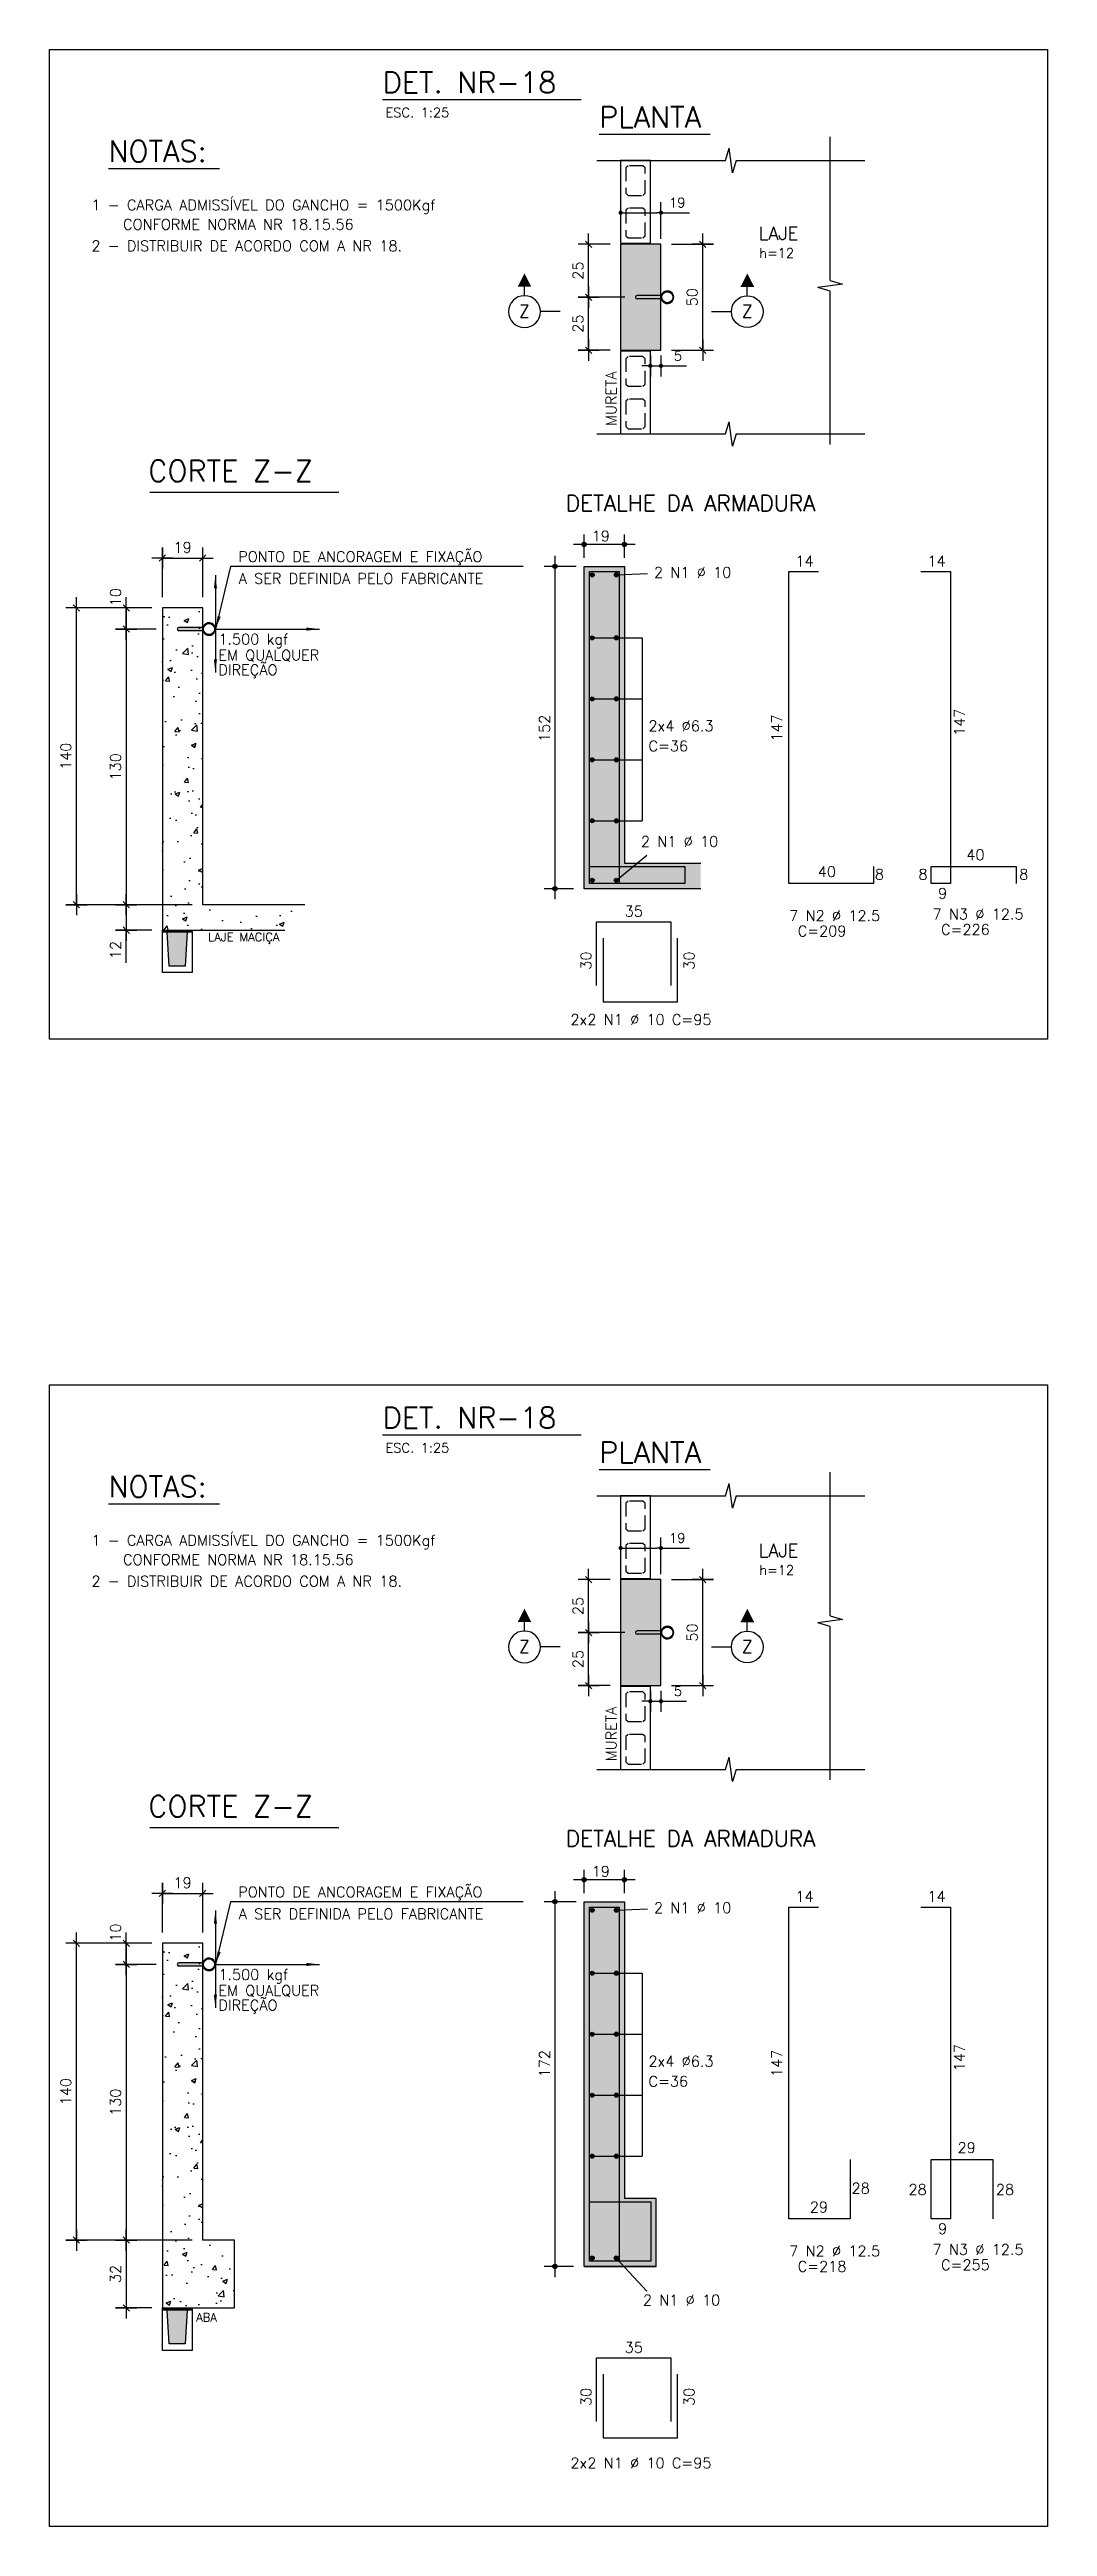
# Model space of a CAD drawing. Extents: x -14651 to 3404, y -4567 to 9231.
# Drawn here: x -6731 to -5791, y -3491 to -1155 of the extents above; entities that cross this region are included whole.
import ezdxf
from ezdxf.enums import TextEntityAlignment as Align

# ---------------------------------------------------------------- set-up
doc = ezdxf.new("R2010")
doc.units = 0
doc.header["$LTSCALE"] = 25
doc.linetypes.add('DASHED2', pattern=[0.375, 0.25, -0.125])
for name, color, linetype in [('12', 4, 'Continuous'), ('228', 7, 'Continuous'), ('241', 2, 'Continuous'), ('4', 4, 'Continuous'), ('5', 2, 'Continuous'), ('COTA', 1, 'Continuous'), ('COTAS', 1, 'Continuous'), ('H3', 253, 'Continuous'), ('H7', 1, 'Continuous'), ('L-D', 2, 'Continuous'), ('L-N', 4, 'Continuous'), ('Linha_fina', 1, 'Continuous'), ('Linha_media', 4, 'Continuous'), ('PENA_01', 1, 'Continuous'), ('PENA_02', 2, 'Continuous'), ('PENA_03', 3, 'Continuous'), ('PENA_06', 6, 'Continuous'), ('Pena_1', 1, 'Continuous'), ('PENA_10', 253, 'Continuous'), ('PENA_12', 9, 'Continuous'), ('PENA_18', 1, 'Continuous'), ('PENA_3', 3, 'Continuous'), ('TEXTO', 3, 'Continuous'), ('VIGA', 3, 'Continuous')]:
    doc.layers.add(name, color=color, linetype=linetype)
doc.styles.add('COTA', font='romans.shx')
doc.styles.add('R80', font='simplex.shx', dxfattribs={"height": 10})
doc.styles.add('ROMANS', font='ROMANS')
doc.styles.get("Standard").update_dxf_attribs({"font": 'romans.shx'})
doc.styles.add('Texto1', font='romans.shx', dxfattribs={"height": 9})
doc.styles.add('Texto3', font='romans.shx', dxfattribs={"height": 20})
doc.dimstyles.new('forma', dxfattribs={"dimscale": 5, "dimtxt": 1.8, "dimasz": 0.8, "dimexe": 2, "dimexo": 1, "dimgap": 1, "dimtad": 1, "dimdec": 1, "dimzin": 9, "dimtxsty": 'COTA', "dimblk1": 'DOT', "dimblk2": 'DOT', "dimsah": 1, "dimcen": 0, "dimdle": 1, "dimclrd": 256, "dimclre": 256, "dimclrt": 2, "dimadec": 0, "dimazin": 0, "dimtfac": 1, "dimtdec": 0, "dimtmove": 0, "dimatfit": 3, "dimfxl": 1, "dimtolj": 1, "dimtzin": 0, "dimarcsym": 0})
doc.dimstyles.new('ZD1', dxfattribs={"dimtxt": 9, "dimasz": 1, "dimexe": 10, "dimexo": 10, "dimgap": 5, "dimtad": 1, "dimdec": 1, "dimzin": 12, "dimdsep": 46, "dimtxsty": 'R80', "dimblk1": 'ZD1', "dimblk2": 'ZD1', "dimsah": 1, "dimcen": 0.1, "dimdle": 10, "dimclrt": 2, "dimadec": 0, "dimazin": 0, "dimtfac": 1, "dimtdec": 1, "dimtmove": 0, "dimatfit": 3, "dimldrblk": 'ZD1', "dimfxl": 1, "dimtolj": 1, "dimtzin": 12, "dimarcsym": 0})

msp = doc.modelspace()

# ---------------------------------------------------------------- texts
at = {"layer": '228'}
for s, p in [('MURETA', (-6197.19, -1509.66)), ('152', (-6259.92, -1807.77)), ('147', (-6041.04, -1807.41)), ('147', (-5868.93, -1802.04)), ('30', (-6220.89, -2022.57)), ('30', (-6123.75, -2022.57)), ('MURETA', (-6197.19, -2769.15)), ('172', (-6259.92, -3067.26)), ('147', (-6041.04, -3066.9)), ('147', (-5868.93, -3061.53)), ('30', (-6220.89, -3377.21)), ('30', (-6123.75, -3377.21))]:
    msp.add_text(s, height=10, rotation=90, dxfattribs=at).set_placement(p)
for s, p in [('19', (-6220.46, -1618.42)), ('14', (-6028.5, -1642.05)), ('14', (-5904.07, -1642.05)), ('2 N1 %%C 10', (-6161.8, -1652.74)), ('EM QUALQUER', (-6572.31, -1730.8)), ('1.500 kgf', (-6572.31, -1715.77)), ('DIREÇÃO', (-6572.31, -1744.65)), ('2x4 %%C6.3', (-6166.98, -1797.55)), ('C=36', (-6166.98, -1816.48)), ('2 N1 %%C 10', (-6174.13, -1906.55)), ('40', (-5867.4, -1919.05)), ('40', (-6007.45, -1935.05)), ('8', (-5953.58, -1937.52)), ('8', (-5912.56, -1937.52)), ('8', (-5817.57, -1937.52)), ('35', (-6189.4, -1972.4)), ('9', (-5894.07, -1955.53)), ('7 N2 %%C 12.5', (-6034.35, -1976.53)), ('C=209', (-6026.32, -1991.03)), ('7 N3 %%C 12.5', (-5899.27, -1975.08)), ('C=226', (-5891.24, -1989.58)), ('2x2 N1 %%C 10 C=95', (-6240.48, -2074.55)), ('19', (-6220.46, -2877.91)), ('14', (-6028.5, -2901.54)), ('14', (-5904.07, -2901.54)), ('2 N1 %%C 10', (-6161.8, -2912.23)), ('1.500 kgf', (-6572.31, -2975.26)), ('EM QUALQUER', (-6572.31, -2990.29)), ('DIREÇÃO', (-6572.31, -3004.14)), ('2x4 %%C6.3', (-6166.98, -3057.04)), ('C=36', (-6166.98, -3075.97)), ('29', (-5875.7, -3138.54)), ('28', (-5975.58, -3176.79)), ('28', (-5921.93, -3178)), ('28', (-5839.57, -3178)), ('29', (-6014.98, -3194.54)), ('9', (-5894.07, -3215.02)), ('7 N2 %%C 12.5', (-6034.35, -3236.02)), ('C=218', (-6026.32, -3250.51)), ('7 N3 %%C 12.5', (-5899.27, -3234.57)), ('C=255', (-5891.24, -3249.06)), ('2 N1 %%C 10', (-6172.22, -3282.26)), ('35', (-6189.4, -3327.05)), ('2x2 N1 %%C 10 C=95', (-6240.48, -3435.95))]:
    msp.add_text(s, height=10, dxfattribs=at).set_placement(p)
at = {"layer": '5', "linetype": 'Continuous'}
for s, p in [('1 - CARGA ADMISSÍVEL DO GANCHO = 1500Kgf', (-6691.95, -1306.25)), ('    CONFORME NORMA NR 18.15.56', (-6691.95, -1324.53)), ('2 - DISTRIBUIR DE ACORDO COM A NR 18.', (-6691.95, -1344.79)), ('1 - CARGA ADMISSÍVEL DO GANCHO = 1500Kgf', (-6691.95, -2565.74)), ('    CONFORME NORMA NR 18.15.56', (-6691.95, -2584.02)), ('2 - DISTRIBUIR DE ACORDO COM A NR 18.', (-6691.95, -2604.28))]:
    msp.add_text(s, height=10, dxfattribs=at).set_placement(p)
at = {"layer": 'L-D', "color": 2, "style": 'Texto1'}
for p in [(-6062.59, -1351.01), (-6062.53, -2593.28)]:
    msp.add_text('h=12', height=9, dxfattribs=at).set_placement(p)
at = {"layer": 'L-N'}
for p in [(-6063.19, -1334.19), (-6063.19, -2576.45)]:
    msp.add_text('LAJE', height=12.5, dxfattribs=at).set_placement(p)
at = {"layer": 'PENA_02', "linetype": 'Continuous'}
for s, p in [('PONTO DE ANCORAGEM E FIXAÇÃO', (-6553.64, -1637.9)), ('A SER DEFINIDA PELO FABRICANTE', (-6553.16, -1658.54)), ('PONTO DE ANCORAGEM E FIXAÇÃO', (-6553.64, -2897.39)), ('A SER DEFINIDA PELO FABRICANTE', (-6553.16, -2918.03))]:
    msp.add_text(s, height=10, dxfattribs=at).set_placement(p)
at = {"layer": 'PENA_03', "linetype": 'Continuous'}
for s, height, p in [('DETALHE DA ARMADURA', 15, (-6244.95, -1589.96)), ('LAJE MACIÇA', 8, (-6581.98, -1995.66)), ('DETALHE DA ARMADURA', 15, (-6244.95, -2849.45)), ('ABA', 8, (-6593.26, -3297.52))]:
    msp.add_text(s, height=height, dxfattribs=at).set_placement(p)
at = {"layer": 'TEXTO', "color": 4, "style": 'Texto3'}
for s, p in [('DET. NR-18', (-6417.53, -1195.51)), ('PLANTA', (-6213.53, -1228.19)), ('NOTAS:', (-6675.9, -1260.53)), ('CORTE Z-Z', (-6638.38, -1562.05)), ('DET. NR-18', (-6417.53, -2454.99)), ('PLANTA', (-6213.53, -2487.67)), ('NOTAS:', (-6675.9, -2520.02)), ('CORTE Z-Z', (-6638.38, -2821.54))]:
    msp.add_text(s, height=20, dxfattribs=at).set_placement(p)
at = {"layer": 'TEXTO', "color": 2, "style": 'Texto1'}
for p in [(-6414.88, -1218.49), (-6414.88, -2477.98)]:
    msp.add_text('ESC. 1:25', height=9, dxfattribs=at).set_placement(p)

# ---------------------------------------------------------------- blocks, each defined once
blk = doc.blocks.new('ss')
at = {"layer": 'Linha_fina'}
blk.add_solid([(0, 0), (-2.5, -0.29), (-2.5, 0.3)], dxfattribs=at)
blk = doc.blocks.new('ZD1')
at = {"layer": '4'}
for q in [(-3, -3), (3, 3)]:
    blk.add_line((0, 0), q, dxfattribs=at)
at = {"layer": 'COTAS', "color": 1}
for p, q in [((-10, 0), (0, 0)), ((0, 0), (0, 10)), ((0, 0), (10, 0)), ((0, -10), (0, 0))]:
    blk.add_line(p, q, dxfattribs=at)
blk = doc.blocks.new('*D156')
at = {"layer": 'COTA', "color": 0, "lineweight": -2, "transparency": 16777216}
for p, q in [((-6635.1, -1681.2), (-6669.2, -1681.2)), ((-6631.1, -1701.2), (-6669.2, -1701.2)), ((-6659.2, -1682.2), (-6659.2, -1700.2))]:
    blk.add_line(p, q, dxfattribs=at)
at = {"layer": 'Defpoints', "color": 0, "transparency": 16777216}
for p in [(-6625.1, -1681.2), (-6659.2, -1701.2), (-6621.1, -1701.2)]:
    blk.add_point(p, dxfattribs=at)
at = {"layer": 'COTA', "color": 0, "lineweight": -2, "transparency": 16777216}
for p, rotation in [((-6659.2, -1681.2), 90), ((-6659.2, -1701.2), 270)]:
    blk.add_blockref('ZD1', p, dxfattribs=dict(at, rotation=rotation))
at = {"layer": 'COTA', "color": 2, "transparency": 16777216, "insert": (-6669.2, -1671.2), "char_height": 10, "attachment_point": 5, "rotation": 90, "style": 'R80'}
blk.add_mtext('\\A1;10', dxfattribs=at)
blk = doc.blocks.new('*D157')
at = {"layer": 'COTA', "color": 0, "lineweight": -2, "transparency": 16777216}
for p, q in [((-6631.1, -1701.2), (-6669.2, -1701.2)), ((-6659.2, -1702.2), (-6659.2, -1960.2)), ((-6597.1, -1961.2), (-6669.2, -1961.2))]:
    blk.add_line(p, q, dxfattribs=at)
at = {"layer": 'Defpoints', "color": 0, "transparency": 16777216}
for p in [(-6621.1, -1701.2), (-6659.2, -1961.2), (-6587.1, -1961.2)]:
    blk.add_point(p, dxfattribs=at)
at = {"layer": 'COTA', "color": 0, "lineweight": -2, "transparency": 16777216}
for p, rotation in [((-6659.2, -1701.2), 90), ((-6659.2, -1961.2), 270)]:
    blk.add_blockref('ZD1', p, dxfattribs=dict(at, rotation=rotation))
at = {"layer": 'COTA', "color": 2, "transparency": 16777216, "insert": (-6669.2, -1831.2), "char_height": 10, "attachment_point": 5, "rotation": 90, "style": 'R80'}
blk.add_mtext('\\A1;130', dxfattribs=at)
blk = doc.blocks.new('*D158')
at = {"layer": 'COTA', "color": 0, "lineweight": -2, "transparency": 16777216}
for p, q in [((-6597.1, -1961.2), (-6669.2, -1961.2)), ((-6659.2, -1962.2), (-6659.2, -1984.2)), ((-6635.1, -1985.2), (-6669.2, -1985.2)), ((-6659.2, -2016), (-6659.2, -1985.2))]:
    blk.add_line(p, q, dxfattribs=at)
at = {"layer": 'Defpoints', "color": 0, "transparency": 16777216}
for p in [(-6587.1, -1961.2), (-6659.2, -1985.2), (-6625.1, -1985.2)]:
    blk.add_point(p, dxfattribs=at)
at = {"layer": 'COTA', "color": 0, "lineweight": -2, "transparency": 16777216}
for p, rotation in [((-6659.2, -1961.2), 90), ((-6659.2, -1985.2), 270)]:
    blk.add_blockref('ZD1', p, dxfattribs=dict(at, rotation=rotation))
at = {"layer": 'COTA', "color": 2, "transparency": 16777216, "insert": (-6669.2, -2003.9), "char_height": 10, "attachment_point": 5, "rotation": 90, "style": 'R80'}
blk.add_mtext('\\A1;12', dxfattribs=at)
blk = doc.blocks.new('*D159')
at = {"layer": 'COTA', "color": 0, "lineweight": -2, "transparency": 16777216}
for p, q in [((-6625.1, -1671.2), (-6625.1, -1624.2)), ((-6624.1, -1634.2), (-6588.1, -1634.2)), ((-6587.1, -1671.2), (-6587.1, -1624.2))]:
    blk.add_line(p, q, dxfattribs=at)
at = {"layer": 'Defpoints', "color": 0, "transparency": 16777216}
for p in [(-6587.1, -1634.2), (-6625.1, -1681.2), (-6587.1, -1681.2)]:
    blk.add_point(p, dxfattribs=at)
at = {"layer": 'COTA', "color": 0, "lineweight": -2, "transparency": 16777216, "rotation": 180}
blk.add_blockref('ZD1', (-6625.1, -1634.2), dxfattribs=at)
at = {"layer": 'COTA', "color": 0, "lineweight": -2, "transparency": 16777216}
blk.add_blockref('ZD1', (-6587.1, -1634.2), dxfattribs=at)
at = {"layer": 'COTA', "color": 2, "transparency": 16777216, "insert": (-6606.1, -1624.2), "char_height": 10, "attachment_point": 5, "style": 'R80'}
blk.add_mtext('\\A1;19', dxfattribs=at)
blk = doc.blocks.new('*D160')
at = {"layer": 'COTA', "color": 0, "lineweight": -2, "transparency": 16777216}
for p, q in [((-6635.1, -1681.2), (-6716.1, -1681.2)), ((-6706.1, -1960.2), (-6706.1, -1682.2)), ((-6635.1, -1961.2), (-6716.1, -1961.2))]:
    blk.add_line(p, q, dxfattribs=at)
at = {"layer": 'Defpoints', "color": 0, "transparency": 16777216}
for p in [(-6706.1, -1681.2), (-6625.1, -1681.2), (-6625.1, -1961.2)]:
    blk.add_point(p, dxfattribs=at)
at = {"layer": 'COTA', "color": 0, "lineweight": -2, "transparency": 16777216}
for p, rotation in [((-6706.1, -1681.2), 90), ((-6706.1, -1961.2), 270)]:
    blk.add_blockref('ZD1', p, dxfattribs=dict(at, rotation=rotation))
at = {"layer": 'COTA', "color": 2, "transparency": 16777216, "insert": (-6716.1, -1821.2), "char_height": 10, "attachment_point": 5, "rotation": 90, "style": 'R80'}
blk.add_mtext('\\A1;140', dxfattribs=at)
blk = doc.blocks.new('P4015', base_point=(5842102.11612, -8124149.02973))
blk.add_lwpolyline([(5842082.61612, -8124156.02973), (5842121.61612, -8124156.02973), (5842121.61612, -8124142.02973), (5842082.61612, -8124142.02973), (5842082.61612, -8124156.02973)])
at = {"color": 1, "linetype": 'DASHED2'}
for points in [[(5842085.11612, -8124152.52973), (5842086.11612, -8124153.52973), (5842098.11612, -8124153.52973), (5842099.11612, -8124152.52973), (5842099.11612, -8124145.52973), (5842098.11612, -8124144.52973), (5842086.11612, -8124144.52973), (5842085.11612, -8124145.52973), (5842085.11612, -8124152.52973)], [(5842105.11612, -8124152.52973), (5842106.11612, -8124153.52973), (5842118.11612, -8124153.52973), (5842119.11612, -8124152.52973), (5842119.11612, -8124145.52973), (5842118.11612, -8124144.52973), (5842106.11612, -8124144.52973), (5842105.11612, -8124145.52973), (5842105.11612, -8124152.52973)]]:
    blk.add_lwpolyline(points, dxfattribs=at)
blk = doc.blocks.new('atrib_seção')
at = {"layer": 'Linha_media', "style": 'ROMANS'}
blk.add_attdef('X', text='', height=2, dxfattribs=at).set_placement((0, 0), align=Align.MIDDLE)
blk = doc.blocks.new('seção_dir')
at = {"layer": 'Linha_media'}
for p, q in [((-1, 4), (1, 4)), ((0, 2.5), (0, 4)), ((-5.62, 0), (-2.5, 0))]:
    blk.add_line(p, q, dxfattribs=at)
blk.add_circle((0, 0), 2.5, dxfattribs=at)
blk.add_solid([(-1, 4), (0, 6), (1, 4)], dxfattribs=at)
blk = doc.blocks.new('*D168')
at = {"layer": 'COTA', "color": 0, "lineweight": -2, "transparency": 16777216}
for p, q in [((-6145.2, -2597.7), (-6105.8, -2597.7)), ((-6115.8, -2696.7), (-6115.8, -2598.7)), ((-6145.2, -2697.7), (-6105.8, -2697.7))]:
    blk.add_line(p, q, dxfattribs=at)
at = {"layer": 'Defpoints', "color": 0, "transparency": 16777216}
for p in [(-6155.2, -2597.7), (-6115.8, -2597.7), (-6155.2, -2697.7)]:
    blk.add_point(p, dxfattribs=at)
at = {"layer": 'COTA', "color": 0, "lineweight": -2, "transparency": 16777216}
for p, rotation in [((-6115.8, -2597.7), 90), ((-6115.8, -2697.7), 270)]:
    blk.add_blockref('ZD1', p, dxfattribs=dict(at, rotation=rotation))
at = {"layer": 'COTA', "color": 2, "transparency": 16777216, "insert": (-6125.8, -2647.7), "char_height": 10, "attachment_point": 5, "rotation": 90, "style": 'R80'}
blk.add_mtext('\\A1;50', dxfattribs=at)
blk = doc.blocks.new('interrup')
at = {"layer": 'Linha_fina'}
for p, q in [((-1, 0), (-0.33, 2.31)), ((0.33, -2.31), (-0.33, 2.31)), ((1, 0), (0.33, -2.31))]:
    blk.add_line(p, q, dxfattribs=at)
blk = doc.blocks.new('*D169')
at = {"layer": 'COTA', "color": 0, "lineweight": -2, "transparency": 16777216}
for p, q in [((-6189.2, -2647.7), (-6233.4, -2647.7)), ((-6223.4, -2696.7), (-6223.4, -2648.7)), ((-6203.2, -2697.7), (-6233.4, -2697.7))]:
    blk.add_line(p, q, dxfattribs=at)
at = {"layer": 'Defpoints', "color": 0, "transparency": 16777216}
for p in [(-6223.4, -2647.7), (-6179.2, -2647.7), (-6193.2, -2697.7)]:
    blk.add_point(p, dxfattribs=at)
at = {"layer": 'COTA', "color": 0, "lineweight": -2, "transparency": 16777216}
for p, rotation in [((-6223.4, -2647.7), 90), ((-6223.4, -2697.7), 270)]:
    blk.add_blockref('ZD1', p, dxfattribs=dict(at, rotation=rotation))
at = {"layer": 'COTA', "color": 2, "transparency": 16777216, "insert": (-6233.4, -2672.7), "char_height": 10, "attachment_point": 5, "rotation": 90, "style": 'R80'}
blk.add_mtext('\\A1;25', dxfattribs=at)
blk = doc.blocks.new('*D170')
at = {"layer": 'COTA', "color": 0, "lineweight": -2, "transparency": 16777216}
for p, q in [((-6203.2, -2597.7), (-6233.4, -2597.7)), ((-6223.4, -2646.7), (-6223.4, -2598.7)), ((-6189.2, -2647.7), (-6233.4, -2647.7))]:
    blk.add_line(p, q, dxfattribs=at)
at = {"layer": 'Defpoints', "color": 0, "transparency": 16777216}
for p in [(-6223.4, -2597.7), (-6193.2, -2597.7), (-6179.2, -2647.7)]:
    blk.add_point(p, dxfattribs=at)
at = {"layer": 'COTA', "color": 0, "lineweight": -2, "transparency": 16777216}
for p, rotation in [((-6223.4, -2597.7), 90), ((-6223.4, -2647.7), 270)]:
    blk.add_blockref('ZD1', p, dxfattribs=dict(at, rotation=rotation))
at = {"layer": 'COTA', "color": 2, "transparency": 16777216, "insert": (-6233.4, -2622.7), "char_height": 10, "attachment_point": 5, "rotation": 90, "style": 'R80'}
blk.add_mtext('\\A1;25', dxfattribs=at)
blk = doc.blocks.new('*D161')
at = {"layer": 'COTA', "color": 0, "lineweight": -2, "transparency": 16777216}
for p, q in [((-6635.1, -2940.7), (-6669.2, -2940.7)), ((-6659.2, -2941.7), (-6659.2, -2959.7)), ((-6631.1, -2960.7), (-6669.2, -2960.7))]:
    blk.add_line(p, q, dxfattribs=at)
at = {"layer": 'Defpoints', "color": 0, "transparency": 16777216}
for p in [(-6625.1, -2940.7), (-6659.2, -2960.7), (-6621.1, -2960.7)]:
    blk.add_point(p, dxfattribs=at)
at = {"layer": 'COTA', "color": 0, "lineweight": -2, "transparency": 16777216}
for p, rotation in [((-6659.2, -2940.7), 90), ((-6659.2, -2960.7), 270)]:
    blk.add_blockref('ZD1', p, dxfattribs=dict(at, rotation=rotation))
at = {"layer": 'COTA', "color": 2, "transparency": 16777216, "insert": (-6669.2, -2930.7), "char_height": 10, "attachment_point": 5, "rotation": 90, "style": 'R80'}
blk.add_mtext('\\A1;10', dxfattribs=at)
blk = doc.blocks.new('*D162')
at = {"layer": 'COTA', "color": 0, "lineweight": -2, "transparency": 16777216}
for p, q in [((-6631.1, -2960.7), (-6669.2, -2960.7)), ((-6659.2, -2961.7), (-6659.2, -3219.7)), ((-6597.1, -3220.7), (-6669.2, -3220.7))]:
    blk.add_line(p, q, dxfattribs=at)
at = {"layer": 'Defpoints', "color": 0, "transparency": 16777216}
for p in [(-6621.1, -2960.7), (-6659.2, -3220.7), (-6587.1, -3220.7)]:
    blk.add_point(p, dxfattribs=at)
at = {"layer": 'COTA', "color": 0, "lineweight": -2, "transparency": 16777216}
for p, rotation in [((-6659.2, -2960.7), 90), ((-6659.2, -3220.7), 270)]:
    blk.add_blockref('ZD1', p, dxfattribs=dict(at, rotation=rotation))
at = {"layer": 'COTA', "color": 2, "transparency": 16777216, "insert": (-6669.2, -3090.7), "char_height": 10, "attachment_point": 5, "rotation": 90, "style": 'R80'}
blk.add_mtext('\\A1;130', dxfattribs=at)
blk = doc.blocks.new('*D163')
at = {"layer": 'COTA', "color": 0, "lineweight": -2, "transparency": 16777216}
for p, q in [((-6597.1, -3220.7), (-6669.2, -3220.7)), ((-6659.2, -3221.7), (-6659.2, -3283.7)), ((-6635.1, -3284.7), (-6669.2, -3284.7))]:
    blk.add_line(p, q, dxfattribs=at)
at = {"layer": 'Defpoints', "color": 0, "transparency": 16777216}
for p in [(-6587.1, -3220.7), (-6659.2, -3284.7), (-6625.1, -3284.7)]:
    blk.add_point(p, dxfattribs=at)
at = {"layer": 'COTA', "color": 0, "lineweight": -2, "transparency": 16777216}
for p, rotation in [((-6659.2, -3220.7), 90), ((-6659.2, -3284.7), 270)]:
    blk.add_blockref('ZD1', p, dxfattribs=dict(at, rotation=rotation))
at = {"layer": 'COTA', "color": 2, "transparency": 16777216, "insert": (-6669.2, -3252.7), "char_height": 10, "attachment_point": 5, "rotation": 90, "style": 'R80'}
blk.add_mtext('\\A1;32', dxfattribs=at)
blk = doc.blocks.new('*D164')
at = {"layer": 'COTA', "color": 0, "lineweight": -2, "transparency": 16777216}
for p, q in [((-6625.1, -2930.7), (-6625.1, -2883.7)), ((-6624.1, -2893.7), (-6588.1, -2893.7)), ((-6587.1, -2930.7), (-6587.1, -2883.7))]:
    blk.add_line(p, q, dxfattribs=at)
at = {"layer": 'Defpoints', "color": 0, "transparency": 16777216}
for p in [(-6587.1, -2893.7), (-6625.1, -2940.7), (-6587.1, -2940.7)]:
    blk.add_point(p, dxfattribs=at)
at = {"layer": 'COTA', "color": 0, "lineweight": -2, "transparency": 16777216, "rotation": 180}
blk.add_blockref('ZD1', (-6625.1, -2893.7), dxfattribs=at)
at = {"layer": 'COTA', "color": 0, "lineweight": -2, "transparency": 16777216}
blk.add_blockref('ZD1', (-6587.1, -2893.7), dxfattribs=at)
at = {"layer": 'COTA', "color": 2, "transparency": 16777216, "insert": (-6606.1, -2883.7), "char_height": 10, "attachment_point": 5, "style": 'R80'}
blk.add_mtext('\\A1;19', dxfattribs=at)
blk = doc.blocks.new('*D165')
at = {"layer": 'COTA', "color": 0, "lineweight": -2, "transparency": 16777216}
for p, q in [((-6635.1, -2940.7), (-6716.1, -2940.7)), ((-6706.1, -3219.7), (-6706.1, -2941.7)), ((-6635.1, -3220.7), (-6716.1, -3220.7))]:
    blk.add_line(p, q, dxfattribs=at)
at = {"layer": 'Defpoints', "color": 0, "transparency": 16777216}
for p in [(-6706.1, -2940.7), (-6625.1, -2940.7), (-6625.1, -3220.7)]:
    blk.add_point(p, dxfattribs=at)
at = {"layer": 'COTA', "color": 0, "lineweight": -2, "transparency": 16777216}
for p, rotation in [((-6706.1, -2940.7), 90), ((-6706.1, -3220.7), 270)]:
    blk.add_blockref('ZD1', p, dxfattribs=dict(at, rotation=rotation))
at = {"layer": 'COTA', "color": 2, "transparency": 16777216, "insert": (-6716.1, -3080.7), "char_height": 10, "attachment_point": 5, "rotation": 90, "style": 'R80'}
blk.add_mtext('\\A1;140', dxfattribs=at)
blk = doc.blocks.new('_Dot')
at = {"color": 0, "linetype": 'ByBlock', "lineweight": -2}
blk.add_line((-0.5, 0), (-1, 0), dxfattribs=at)
at = {"color": 0, "linetype": 'ByBlock', "const_width": 0.5}
blk.add_lwpolyline([(-0.25, 0, 1), (0.25, 0, 1)], format="xyb", close=True, dxfattribs=at)
blk = doc.blocks.new('*D166')
at = {"layer": 'COTA', "lineweight": -2, "transparency": 16777216}
for p, q in [((-6193.2, -2592.7), (-6193.2, -2558)), ((-6189.2, -2568), (-6159.2, -2568)), ((-6155.2, -2592.7), (-6155.2, -2558)), ((-6155.2, -2568), (-6128.4, -2568))]:
    blk.add_line(p, q, dxfattribs=at)
at = {"layer": 'Defpoints', "color": 0, "transparency": 16777216}
for p in [(-6155.2, -2568), (-6193.2, -2597.7), (-6155.2, -2597.7)]:
    blk.add_point(p, dxfattribs=at)
at = {"layer": 'COTA', "lineweight": -2, "transparency": 16777216, "xscale": 4, "yscale": 4, "zscale": 4, "rotation": 180}
blk.add_blockref('_Dot', (-6193.2, -2568), dxfattribs=at)
at = {"layer": 'COTA', "lineweight": -2, "transparency": 16777216, "xscale": 4, "yscale": 4, "zscale": 4}
blk.add_blockref('_Dot', (-6155.2, -2568), dxfattribs=at)
at = {"layer": 'COTA', "color": 2, "transparency": 16777216, "insert": (-6139.8, -2558.5), "char_height": 9, "attachment_point": 5, "style": 'COTA'}
blk.add_mtext('\\A1;19 ', dxfattribs=at)
blk = doc.blocks.new('*D167')
at = {"layer": 'COTA', "lineweight": -2, "transparency": 16777216}
for p, q in [((-6165.2, -2702.7), (-6165.2, -2722.5)), ((-6155.2, -2702.7), (-6155.2, -2722.5)), ((-6169.2, -2712.5), (-6173.2, -2712.5)), ((-6165.2, -2712.5), (-6155.2, -2712.5)), ((-6151.2, -2712.5), (-6131.2, -2712.5))]:
    blk.add_line(p, q, dxfattribs=at)
at = {"layer": 'Defpoints', "color": 0, "transparency": 16777216}
for p in [(-6165.2, -2697.7), (-6155.2, -2697.7), (-6155.2, -2712.5)]:
    blk.add_point(p, dxfattribs=at)
at = {"layer": 'COTA', "lineweight": -2, "transparency": 16777216, "xscale": 4, "yscale": 4, "zscale": 4}
blk.add_blockref('_Dot', (-6165.2, -2712.5), dxfattribs=at)
at = {"layer": 'COTA', "lineweight": -2, "transparency": 16777216, "xscale": 4, "yscale": 4, "zscale": 4, "rotation": 180}
blk.add_blockref('_Dot', (-6155.2, -2712.5), dxfattribs=at)
at = {"layer": 'COTA', "color": 2, "transparency": 16777216, "insert": (-6139.2, -2703), "char_height": 9, "attachment_point": 5, "style": 'COTA'}
blk.add_mtext('\\A1;5 ', dxfattribs=at)
blk = doc.blocks.new('*D171')
at = {"layer": 'COTA', "color": 0, "lineweight": -2, "transparency": 16777216}
for p, q in [((-6145.2, -1338.2), (-6105.8, -1338.2)), ((-6115.8, -1437.2), (-6115.8, -1339.2)), ((-6145.2, -1438.2), (-6105.8, -1438.2))]:
    blk.add_line(p, q, dxfattribs=at)
at = {"layer": 'Defpoints', "color": 0, "transparency": 16777216}
for p in [(-6155.2, -1338.2), (-6115.8, -1338.2), (-6155.2, -1438.2)]:
    blk.add_point(p, dxfattribs=at)
at = {"layer": 'COTA', "color": 0, "lineweight": -2, "transparency": 16777216}
for p, rotation in [((-6115.8, -1338.2), 90), ((-6115.8, -1438.2), 270)]:
    blk.add_blockref('ZD1', p, dxfattribs=dict(at, rotation=rotation))
at = {"layer": 'COTA', "color": 2, "transparency": 16777216, "insert": (-6125.8, -1388.2), "char_height": 10, "attachment_point": 5, "rotation": 90, "style": 'R80'}
blk.add_mtext('\\A1;50', dxfattribs=at)
blk = doc.blocks.new('*D172')
at = {"layer": 'COTA', "color": 0, "lineweight": -2, "transparency": 16777216}
for p, q in [((-6189.2, -1388.2), (-6233.4, -1388.2)), ((-6223.4, -1437.2), (-6223.4, -1389.2)), ((-6203.2, -1438.2), (-6233.4, -1438.2))]:
    blk.add_line(p, q, dxfattribs=at)
at = {"layer": 'Defpoints', "color": 0, "transparency": 16777216}
for p in [(-6223.4, -1388.2), (-6179.2, -1388.2), (-6193.2, -1438.2)]:
    blk.add_point(p, dxfattribs=at)
at = {"layer": 'COTA', "color": 0, "lineweight": -2, "transparency": 16777216}
for p, rotation in [((-6223.4, -1388.2), 90), ((-6223.4, -1438.2), 270)]:
    blk.add_blockref('ZD1', p, dxfattribs=dict(at, rotation=rotation))
at = {"layer": 'COTA', "color": 2, "transparency": 16777216, "insert": (-6233.4, -1413.2), "char_height": 10, "attachment_point": 5, "rotation": 90, "style": 'R80'}
blk.add_mtext('\\A1;25', dxfattribs=at)
blk = doc.blocks.new('*D173')
at = {"layer": 'COTA', "color": 0, "lineweight": -2, "transparency": 16777216}
for p, q in [((-6203.2, -1338.2), (-6233.4, -1338.2)), ((-6223.4, -1387.2), (-6223.4, -1339.2)), ((-6189.2, -1388.2), (-6233.4, -1388.2))]:
    blk.add_line(p, q, dxfattribs=at)
at = {"layer": 'Defpoints', "color": 0, "transparency": 16777216}
for p in [(-6223.4, -1338.2), (-6193.2, -1338.2), (-6179.2, -1388.2)]:
    blk.add_point(p, dxfattribs=at)
at = {"layer": 'COTA', "color": 0, "lineweight": -2, "transparency": 16777216}
for p, rotation in [((-6223.4, -1338.2), 90), ((-6223.4, -1388.2), 270)]:
    blk.add_blockref('ZD1', p, dxfattribs=dict(at, rotation=rotation))
at = {"layer": 'COTA', "color": 2, "transparency": 16777216, "insert": (-6233.4, -1363.2), "char_height": 10, "attachment_point": 5, "rotation": 90, "style": 'R80'}
blk.add_mtext('\\A1;25', dxfattribs=at)
blk = doc.blocks.new('*D174')
at = {"layer": 'COTA', "lineweight": -2, "transparency": 16777216}
for p, q in [((-6193.2, -1333.2), (-6193.2, -1298.5)), ((-6155.2, -1333.2), (-6155.2, -1298.5)), ((-6189.2, -1308.5), (-6159.2, -1308.5)), ((-6155.2, -1308.5), (-6128.4, -1308.5))]:
    blk.add_line(p, q, dxfattribs=at)
at = {"layer": 'Defpoints', "color": 0, "transparency": 16777216}
for p in [(-6155.2, -1308.5), (-6193.2, -1338.2), (-6155.2, -1338.2)]:
    blk.add_point(p, dxfattribs=at)
at = {"layer": 'COTA', "lineweight": -2, "transparency": 16777216, "xscale": 4, "yscale": 4, "zscale": 4, "rotation": 180}
blk.add_blockref('_Dot', (-6193.2, -1308.5), dxfattribs=at)
at = {"layer": 'COTA', "lineweight": -2, "transparency": 16777216, "xscale": 4, "yscale": 4, "zscale": 4}
blk.add_blockref('_Dot', (-6155.2, -1308.5), dxfattribs=at)
at = {"layer": 'COTA', "color": 2, "transparency": 16777216, "insert": (-6139.8, -1299), "char_height": 9, "attachment_point": 5, "style": 'COTA'}
blk.add_mtext('\\A1;19 ', dxfattribs=at)
blk = doc.blocks.new('*D175')
at = {"layer": 'COTA', "lineweight": -2, "transparency": 16777216}
for p, q in [((-6165.2, -1443.2), (-6165.2, -1463)), ((-6155.2, -1443.2), (-6155.2, -1463)), ((-6169.2, -1453), (-6173.2, -1453)), ((-6165.2, -1453), (-6155.2, -1453)), ((-6151.2, -1453), (-6131.2, -1453))]:
    blk.add_line(p, q, dxfattribs=at)
at = {"layer": 'Defpoints', "color": 0, "transparency": 16777216}
for p in [(-6165.2, -1438.2), (-6155.2, -1438.2), (-6155.2, -1453)]:
    blk.add_point(p, dxfattribs=at)
at = {"layer": 'COTA', "lineweight": -2, "transparency": 16777216, "xscale": 4, "yscale": 4, "zscale": 4}
blk.add_blockref('_Dot', (-6165.2, -1453), dxfattribs=at)
at = {"layer": 'COTA', "lineweight": -2, "transparency": 16777216, "xscale": 4, "yscale": 4, "zscale": 4, "rotation": 180}
blk.add_blockref('_Dot', (-6155.2, -1453), dxfattribs=at)
at = {"layer": 'COTA', "color": 2, "transparency": 16777216, "insert": (-6139.2, -1443.5), "char_height": 9, "attachment_point": 5, "style": 'COTA'}
blk.add_mtext('\\A1;5 ', dxfattribs=at)

# ---------------------------------------------------------------- dimensions: what is measured, and where the dimension line sits
at = {"layer": 'COTA'}
for base, p1, p2, picture, middle in [((-6155.22, -1308.52), (-6193.22, -1338.22), (-6155.22, -1338.22), '*D174', (-6139.79, -1308.52)), ((-6155.22, -2568.01), (-6193.22, -2597.71), (-6155.22, -2597.71), '*D166', (-6139.79, -2568.01))]:
    dim = msp.add_linear_dim(base=base, p1=p1, p2=p2, dimstyle='forma', override={"dimscale": 5, "dimlfac": 0.5, "dimpost": ' '}, dxfattribs=at)
    dim.commit()
    dim.dimension.update_dxf_attribs({"geometry": picture, "text_midpoint": middle, "dimtype": 128})
for base, p1, p2, angle, picture, middle in [((-6223.35, -1338.22), (-6179.22, -1388.22), (-6193.22, -1338.22), 90, '*D173', (-6233.35, -1363.22)), ((-6115.81, -1338.22), (-6155.22, -1438.22), (-6155.22, -1338.22), 90, '*D171', (-6125.81, -1388.22)), ((-6223.35, -1388.22), (-6193.22, -1438.22), (-6179.22, -1388.22), 90, '*D172', (-6233.35, -1413.22)), ((-6587.1, -1634.24), (-6625.1, -1681.23), (-6587.1, -1681.23), 180, '*D159', (-6606.1, -1624.24)), ((-6706.08, -1681.23), (-6625.1, -1961.23), (-6625.1, -1681.23), 90, '*D160', (-6716.08, -1821.23)), ((-6659.21, -1961.23), (-6621.1, -1701.23), (-6587.1, -1961.23), 90, '*D157', (-6669.21, -1831.23)), ((-6223.35, -2597.71), (-6179.22, -2647.71), (-6193.22, -2597.71), 90, '*D170', (-6233.35, -2622.71)), ((-6115.81, -2597.71), (-6155.22, -2697.71), (-6155.22, -2597.71), 90, '*D168', (-6125.81, -2647.71)), ((-6223.35, -2647.71), (-6193.22, -2697.71), (-6179.22, -2647.71), 90, '*D169', (-6233.35, -2672.71)), ((-6587.1, -2893.73), (-6625.1, -2940.72), (-6587.1, -2940.72), 180, '*D164', (-6606.1, -2883.73)), ((-6706.08, -2940.72), (-6625.1, -3220.72), (-6625.1, -2940.72), 90, '*D165', (-6716.08, -3080.72)), ((-6659.21, -3220.72), (-6621.1, -2960.72), (-6587.1, -3220.72), 90, '*D162', (-6669.21, -3090.72))]:
    dim = msp.add_linear_dim(base=base, p1=p1, p2=p2, angle=angle, dimstyle='ZD1', override={"dimlfac": 0.5, "dimtmove": 1}, dxfattribs=at)
    dim.commit()
    dim.dimension.update_dxf_attribs({"geometry": picture, "text_midpoint": middle})
for base, p1, p2, picture, middle in [((-6155.22, -1453.04), (-6165.22, -1438.22), (-6155.22, -1438.22), '*D175', (-6139.22, -1443.54)), ((-6155.22, -2712.53), (-6165.22, -2697.71), (-6155.22, -2697.71), '*D167', (-6139.22, -2703.03))]:
    dim = msp.add_linear_dim(base=base, p1=p1, p2=p2, dimstyle='forma', override={"dimscale": 5, "dimlfac": 0.5, "dimpost": ' '}, dxfattribs=at)
    dim.commit()
    dim.dimension.update_dxf_attribs({"geometry": picture, "text_midpoint": middle})
for base, p1, p2, picture, middle in [((-6659.21, -1701.23), (-6625.1, -1681.23), (-6621.1, -1701.23), '*D156', (-6659.21, -1671.23)), ((-6659.21, -1985.23), (-6587.1, -1961.23), (-6625.1, -1985.23), '*D158', (-6659.21, -2003.88)), ((-6659.21, -2960.72), (-6625.1, -2940.72), (-6621.1, -2960.72), '*D161', (-6659.21, -2930.72)), ((-6659.21, -3284.72), (-6587.1, -3220.72), (-6625.1, -3284.72), '*D163', (-6659.21, -3252.72))]:
    dim = msp.add_linear_dim(base=base, p1=p1, p2=p2, angle=90, dimstyle='ZD1', override={"dimlfac": 0.5, "dimtmove": 1}, dxfattribs=at)
    dim.commit()
    dim.dimension.update_dxf_attribs({"geometry": picture, "text_midpoint": middle, "dimtype": 128})

# ---------------------------------------------------------------- hatches: boundary and pattern name
at = {"layer": 'H3'}
for points in [[(-6193.22, -1438.22), (-6155.22, -1438.22), (-6155.22, -1338.22), (-6193.22, -1338.22)], [(-6193.22, -2697.71), (-6155.22, -2697.71), (-6155.22, -2597.71), (-6193.22, -2597.71)]]:
    msp.add_hatch(color=256, dxfattribs=at).paths.add_polyline_path(points)
at = {"layer": 'H7'}
h = msp.add_hatch(color=256, dxfattribs=at)
h.paths.add_polyline_path([(-6155.05, -1386.72), (-6177.72, -1386.72, 1), (-6177.72, -1389.72), (-6155.05, -1389.72, 7.8729833)])
h.paths.add_polyline_path([(-6144.01, -1388.22, 1), (-6154.47, -1388.22, 1)], flags=16)
h = msp.add_hatch(color=256, dxfattribs=at)
h.paths.add_polyline_path([(-6155.24, -1386.72), (-6155.05, -1386.72, -7.8729833), (-6155.05, -1389.72), (-6155.24, -1389.72)])
h.paths.add_polyline_path([(-6154.47, -1388.22, 1), (-6144.01, -1388.22, 1)], flags=16)
h = msp.add_hatch(color=256, dxfattribs=at)
h.paths.add_polyline_path([(-6586.94, -1699.73), (-6609.6, -1699.73, 1), (-6609.6, -1702.73), (-6586.94, -1702.73, 7.8729833)])
h.paths.add_polyline_path([(-6575.9, -1701.23, 1), (-6586.36, -1701.23, 1)], flags=16)
h = msp.add_hatch(color=256, dxfattribs=at)
h.paths.add_polyline_path([(-6587.13, -1699.73), (-6586.94, -1699.73, -7.8729833), (-6586.94, -1702.73), (-6587.13, -1702.73)])
h.paths.add_polyline_path([(-6586.36, -1701.23, 1), (-6575.9, -1701.23, 1)], flags=16)
h = msp.add_hatch(color=256, dxfattribs=at)
h.paths.add_polyline_path([(-6155.05, -2646.21), (-6177.72, -2646.21, 1), (-6177.72, -2649.21), (-6155.05, -2649.21, 7.8729833)])
h.paths.add_polyline_path([(-6144.01, -2647.71, 1), (-6154.47, -2647.71, 1)], flags=16)
h = msp.add_hatch(color=256, dxfattribs=at)
h.paths.add_polyline_path([(-6155.24, -2646.21), (-6155.05, -2646.21, -7.8729833), (-6155.05, -2649.21), (-6155.24, -2649.21)])
h.paths.add_polyline_path([(-6154.47, -2647.71, 1), (-6144.01, -2647.71, 1)], flags=16)
h = msp.add_hatch(color=256, dxfattribs=at)
h.paths.add_polyline_path([(-6586.94, -2959.22), (-6609.6, -2959.22, 1), (-6609.6, -2962.22), (-6586.94, -2962.22, 7.8729833)])
h.paths.add_polyline_path([(-6575.9, -2960.72, 1), (-6586.36, -2960.72, 1)], flags=16)
h = msp.add_hatch(color=256, dxfattribs=at)
h.paths.add_polyline_path([(-6587.13, -2959.22), (-6586.94, -2959.22, -7.8729833), (-6586.94, -2962.22), (-6587.13, -2962.22)])
h.paths.add_polyline_path([(-6586.36, -2960.72, 1), (-6575.9, -2960.72, 1)], flags=16)
at = {"layer": 'Pena_1'}
h = msp.add_hatch(dxfattribs=at)
h.set_pattern_fill('AR-CONC', color=256, scale=0.25, style=0)
h.set_pattern_definition([(50, (-8902.346, -2020.495), (45.54617, -3.9848), [4.7625, -52.3875]), (355, (-8902.346, -2020.495), (-8.8109, 47.7642), [3.81, -41.91015]), (100.4514, (-8898.55, -2020.828), (36.7353, 43.7794), [4.0475, -44.5226]), (46.1842, (-8902.346, -2007.795), (67.7698, -10.5106), [7.1437, -78.5812]), (96.6356, (-8896.7, -2008.67), (59.351, 61.8565), [6.0713, -66.7839]), (351.184, (-8902.346, -2007.795), (59.351, 61.8565), [5.715, -62.865]), (21, (-8895.996, -2010.97), (37.9036, -25.5663), [4.7625, -52.3875]), (326, (-8895.996, -2010.97), (15.4505, 46.047), [3.81, -41.91]), (71.4514, (-8892.837, -2013.1), (53.3541, 20.4807), [4.0475, -44.5225]), (37.5, (-8902.346, -2020.495), (0.77215, 21.13876), [0, -41.402, 0, -42.545, 0, -42.06875]), (7.5, (-8902.346, -2020.495), (16.70492, 25.04514), [0, -24.257, 0, -40.4495, 0, -16.03375]), (327.5, (-8916.506, -2020.495), (33.89765, -1.43219), [0, -15.875, 0, -49.53, 0, -65.7225]), (317.5, (-8922.856, -2020.495), (37.0323, 6.35662), [0, -20.6375, 0, -32.893, 0, -46.6725])])
h.paths.add_polyline_path([(-6490.7, -1961.23), (-6587.1, -1961.23), (-6587.1, -1681.23), (-6625.1, -1681.23), (-6624.92, -1985.24), (-6509.85, -1985.23)])
h = msp.add_hatch(dxfattribs=at)
h.set_pattern_fill('AR-CONC', color=256, scale=0.25, style=0)
h.set_pattern_definition([(50, (-8902.346, -3279.984), (45.54617, -3.9848), [4.7625, -52.3875]), (355, (-8902.346, -3279.984), (-8.8109, 47.7642), [3.81, -41.91015]), (100.4514, (-8898.55, -3280.316), (36.7353, 43.7794), [4.0475, -44.5226]), (46.1842, (-8902.346, -3267.284), (67.7698, -10.5106), [7.1437, -78.5812]), (96.6356, (-8896.7, -3268.16), (59.351, 61.8565), [6.0713, -66.784]), (351.184, (-8902.346, -3267.284), (59.351, 61.8565), [5.715, -62.865]), (21, (-8895.996, -3270.46), (37.9036, -25.5663), [4.7625, -52.3875]), (326, (-8895.996, -3270.46), (15.4505, 46.047), [3.81, -41.91]), (71.4514, (-8892.837, -3272.59), (53.3541, 20.4807), [4.0475, -44.5225]), (37.5, (-8902.346, -3279.984), (0.77215, 21.13876), [0, -41.402, 0, -42.545, 0, -42.06875]), (7.5, (-8902.346, -3279.984), (16.70492, 25.04514), [0, -24.257, 0, -40.4495, 0, -16.03375]), (327.5, (-8916.506, -3279.984), (33.89765, -1.43219), [0, -15.875, 0, -49.53, 0, -65.7225]), (317.5, (-8922.856, -3279.984), (37.0323, 6.35662), [0, -20.6375, 0, -32.893, 0, -46.6725])])
h.paths.add_polyline_path([(-6557.1, -3220.72), (-6587.1, -3220.72), (-6587.1, -2940.72), (-6625.1, -2940.72), (-6625.1, -3284.72), (-6557.1, -3284.72)])

# ---------------------------------------------------------------- linework, layer by layer
for points in [[(-6731.4, -1154.61), (-5791.02, -1154.61), (-5791.02, -2088.09), (-6731.4, -2088.09)], [(-6731.4, -2414.1), (-5791.02, -2414.1), (-5791.02, -3490.82), (-6731.4, -3490.82)]]:
    msp.add_lwpolyline(points, close=True)
at = {"layer": '12', "linetype": 'Continuous'}
for p, q in [((-6417.53, -1201.76), (-6230.36, -1201.76)), ((-6213.53, -1234.44), (-6108.8, -1234.44)), ((-6675.9, -1266.78), (-6571.17, -1266.78)), ((-6636.97, -1571.97), (-6458.71, -1571.97)), ((-6417.53, -2461.24), (-6230.36, -2461.24)), ((-6213.53, -2493.92), (-6108.8, -2493.92)), ((-6675.9, -2526.27), (-6571.17, -2526.27)), ((-6636.97, -2831.46), (-6458.71, -2831.46))]:
    msp.add_line(p, q, dxfattribs=at)
at = {"layer": 'COTA'}
for p, q in [((-6220.04, -1709.51), (-6172.89, -1709.51)), ((-6172.89, -1709.51), (-6172.89, -1882.07)), ((-6220.04, -1767.03), (-6172.89, -1767.03)), ((-6220.04, -1824.55), (-6172.89, -1824.55)), ((-6220.04, -1882.07), (-6172.89, -1882.07)), ((-6220.04, -2969), (-6172.89, -2969)), ((-6172.89, -2969), (-6172.89, -3141.56)), ((-6220.04, -3026.52), (-6172.89, -3026.52)), ((-6220.04, -3084.04), (-6172.89, -3084.04)), ((-6220.04, -3141.56), (-6172.89, -3141.56))]:
    msp.add_line(p, q, dxfattribs=at)
at = {"layer": 'Linha_fina'}
for p, q in [((-5995.73, -1372.46), (-5995.73, -1237.08)), ((-6215.79, -1259.22), (-6094.44, -1259.22)), ((-6084.44, -1259.22), (-5963.08, -1259.22)), ((-5995.73, -1527.22), (-5995.73, -1382.46)), ((-6215.79, -1517.22), (-6094.44, -1517.22)), ((-6084.44, -1517.22), (-5963.08, -1517.22)), ((-6575.13, -1650.26), (-6575.13, -1742.2)), ((-6560.87, -1642.31), (-6575.04, -1701.23)), ((-6285.14, -1642.31), (-6560.87, -1642.31)), ((-6575.13, -1701.23), (-6476.94, -1701.23)), ((-5995.73, -2631.95), (-5995.73, -2496.57)), ((-6215.79, -2518.71), (-6094.44, -2518.71)), ((-6084.44, -2518.71), (-5963.08, -2518.71)), ((-5995.73, -2786.71), (-5995.73, -2641.95)), ((-6215.79, -2776.71), (-6094.44, -2776.71)), ((-6084.44, -2776.71), (-5963.08, -2776.71)), ((-6575.13, -2909.75), (-6575.13, -3001.69)), ((-6560.87, -2901.8), (-6575.04, -2960.72)), ((-6285.14, -2901.8), (-6560.87, -2901.8)), ((-6575.13, -2960.72), (-6476.94, -2960.72))]:
    msp.add_line(p, q, dxfattribs=at)
at = {"layer": 'Linha_media'}
for p, q in [((-6155.05, -1386.72), (-6177.72, -1386.72)), ((-6155.05, -1389.72), (-6177.72, -1389.72)), ((-6586.94, -1699.73), (-6609.6, -1699.73)), ((-6586.94, -1702.73), (-6609.6, -1702.73)), ((-6155.05, -2646.21), (-6177.72, -2646.21)), ((-6155.05, -2649.21), (-6177.72, -2649.21)), ((-6586.94, -2959.22), (-6609.6, -2959.22)), ((-6586.94, -2962.22), (-6609.6, -2962.22))]:
    msp.add_line(p, q, dxfattribs=at)
for centre in [(-6149.24, -1388.22), (-6581.13, -1701.23), (-6149.24, -2647.71), (-6581.13, -2960.72)]:
    msp.add_circle(centre, 5.23, dxfattribs=at)
for centre, radius, start, end in [((-6177.72, -1388.22), 1.5, 90, 270), ((-6149.24, -1388.22), 6, 194.47751, 165.52249), ((-6609.6, -1701.23), 1.5, 90, 270), ((-6581.13, -1701.23), 6, 194.47751, 165.52249), ((-6177.72, -2647.71), 1.5, 90, 270), ((-6149.24, -2647.71), 6, 194.47751, 165.52249), ((-6609.6, -2960.72), 1.5, 90, 270), ((-6581.13, -2960.72), 6, 194.47751, 165.52249)]:
    msp.add_arc(centre, radius, start, end, dxfattribs=at)
at = {"layer": 'PENA_01', "linetype": 'Continuous'}
for p, q in [((-6255.14, -1632.07), (-6255.14, -1956.07)), ((-6179.66, -1621.42), (-6237.66, -1621.42)), ((-6227.66, -1633.91), (-6227.66, -1612.01)), ((-6189.66, -1633.91), (-6189.66, -1612.01)), ((-6235.18, -1642.07), (-6265.14, -1642.07)), ((-6197.29, -1650.07), (-6167.87, -1648.75)), ((-6197.34, -1938.39), (-6168.63, -1914.32)), ((-6237.66, -1946.07), (-6265.14, -1946.07)), ((-6227.66, -2893.4), (-6227.66, -2871.5)), ((-6189.66, -2893.4), (-6189.66, -2871.5)), ((-6255.14, -2891.56), (-6255.14, -3255.56)), ((-6179.66, -2880.91), (-6237.66, -2880.91)), ((-6235.18, -2901.56), (-6265.14, -2901.56)), ((-6197.29, -2909.56), (-6167.87, -2908.24)), ((-6237.66, -3245.56), (-6265.14, -3245.56)), ((-6197.34, -3237.88), (-6168.63, -3268.9))]:
    msp.add_line(p, q, dxfattribs=at)
at = {"layer": 'PENA_02', "linetype": 'Continuous'}
for points in [[(-6597.1, -1985.23), (-6597.1, -2025.23), (-6625.1, -2025.23), (-6625.1, -1985.23)], [(-6597.1, -1987.23), (-6625.1, -1987.23)], [(-6597.1, -3284.72), (-6597.1, -3324.72), (-6625.1, -3324.72), (-6625.1, -3284.72)], [(-6597.1, -3286.72), (-6625.1, -3286.72)]]:
    msp.add_lwpolyline(points, dxfattribs=at)
for centre, radius in [((-6227.66, -1621.42), 2), ((-6227.66, -1621.42), 1), ((-6189.66, -1621.42), 2), ((-6189.66, -1621.42), 1), ((-6255.14, -1642.07), 2), ((-6255.14, -1642.07), 1), ((-6255.14, -1946.07), 2), ((-6255.14, -1946.07), 1), ((-6227.66, -2880.91), 2), ((-6227.66, -2880.91), 1), ((-6189.66, -2880.91), 2), ((-6189.66, -2880.91), 1), ((-6255.14, -2901.56), 2), ((-6255.14, -2901.56), 1), ((-6255.14, -3245.56), 2), ((-6255.14, -3245.56), 1)]:
    msp.add_circle(centre, radius, dxfattribs=at)
at = {"layer": 'PENA_03', "linetype": 'Continuous'}
for p, q in [((-6227.66, -1946.07), (-6227.66, -1642.07)), ((-6227.66, -1642.07), (-6189.66, -1642.07)), ((-6189.66, -1642.07), (-6189.66, -1922.07)), ((-6189.66, -1922.07), (-6117.8, -1922.07)), ((-6117.8, -1946.07), (-6227.66, -1946.07)), ((-6227.66, -3245.56), (-6227.66, -2901.56)), ((-6227.66, -2901.56), (-6189.66, -2901.56)), ((-6189.66, -2901.56), (-6189.66, -3181.56)), ((-6159.66, -3245.56), (-6227.66, -3245.56))]:
    msp.add_line(p, q, dxfattribs=at)
for centre, radius in [((-6220.04, -1650.07), 1.88), ((-6197.29, -1650.07), 1.95), ((-6220.04, -1709.51), 1.88), ((-6197.29, -1709.51), 1.95), ((-6220.04, -1767.03), 1.88), ((-6197.29, -1767.03), 1.95), ((-6220.04, -1824.55), 1.88), ((-6197.29, -1824.55), 1.95), ((-6220.04, -1882.07), 1.88), ((-6197.29, -1882.07), 1.95), ((-6220.04, -1938.07), 1.88), ((-6197.29, -1938.07), 1.88), ((-6220.04, -2909.56), 1.88), ((-6197.29, -2909.56), 1.95), ((-6220.04, -2969), 1.88), ((-6197.29, -2969), 1.95), ((-6220.04, -3026.52), 1.88), ((-6197.29, -3026.52), 1.95), ((-6220.04, -3084.04), 1.88), ((-6197.29, -3084.04), 1.95), ((-6220.04, -3141.56), 1.88), ((-6197.29, -3141.56), 1.95), ((-6220.04, -3237.56), 1.88), ((-6197.29, -3237.56), 1.88)]:
    msp.add_circle(centre, radius, dxfattribs=at)
for points in [[(-6221.91, -1650.07), (-6221.47, -1648.86), (-6220.36, -1648.22)], [(-6221.91, -1650.07), (-6220.36, -1648.22), (-6219.1, -1648.45)], [(-6221.91, -1650.07), (-6219.1, -1648.45), (-6218.27, -1649.43)], [(-6221.91, -1650.07), (-6218.27, -1649.43), (-6218.27, -1650.71)], [(-6221.91, -1650.07), (-6218.27, -1650.71), (-6219.1, -1651.69)], [(-6221.91, -1650.07), (-6219.1, -1651.69), (-6220.36, -1651.92)], [(-6221.91, -1650.07), (-6220.36, -1651.92), (-6221.47, -1651.28)], [(-6221.91, -1650.07), (-6221.47, -1651.28), (-6221.91, -1650.07)], [(-6199.24, -1650.07), (-6198.78, -1648.82), (-6197.63, -1648.15)], [(-6199.24, -1650.07), (-6197.63, -1648.15), (-6196.31, -1648.38)], [(-6199.24, -1650.07), (-6196.31, -1648.38), (-6195.45, -1649.4)], [(-6199.24, -1650.07), (-6195.45, -1649.4), (-6195.45, -1650.74)], [(-6199.24, -1650.07), (-6195.45, -1650.74), (-6196.31, -1651.76)], [(-6199.24, -1650.07), (-6196.31, -1651.76), (-6197.63, -1651.99)], [(-6199.24, -1650.07), (-6197.63, -1651.99), (-6198.78, -1651.32)], [(-6199.24, -1650.07), (-6198.78, -1651.32), (-6199.24, -1650.07)], [(-6221.91, -1709.51), (-6221.47, -1708.3), (-6220.36, -1707.66)], [(-6221.91, -1709.51), (-6220.36, -1707.66), (-6219.1, -1707.89)], [(-6221.91, -1709.51), (-6219.1, -1707.89), (-6218.27, -1708.87)], [(-6221.91, -1709.51), (-6218.27, -1708.87), (-6218.27, -1710.15)], [(-6221.91, -1709.51), (-6218.27, -1710.15), (-6219.1, -1711.13)], [(-6221.91, -1709.51), (-6219.1, -1711.13), (-6220.36, -1711.36)], [(-6221.91, -1709.51), (-6220.36, -1711.36), (-6221.47, -1710.71)], [(-6221.91, -1709.51), (-6221.47, -1710.71), (-6221.91, -1709.51)], [(-6199.24, -1709.51), (-6198.78, -1708.26), (-6197.63, -1707.59)], [(-6199.24, -1709.51), (-6197.63, -1707.59), (-6196.31, -1707.82)], [(-6199.24, -1709.51), (-6196.31, -1707.82), (-6195.45, -1708.84)], [(-6199.24, -1709.51), (-6195.45, -1708.84), (-6195.45, -1710.18)], [(-6199.24, -1709.51), (-6195.45, -1710.18), (-6196.31, -1711.2)], [(-6199.24, -1709.51), (-6196.31, -1711.2), (-6197.63, -1711.43)], [(-6199.24, -1709.51), (-6197.63, -1711.43), (-6198.78, -1710.76)], [(-6199.24, -1709.51), (-6198.78, -1710.76), (-6199.24, -1709.51)], [(-6221.91, -1767.03), (-6221.47, -1765.82), (-6220.36, -1765.18)], [(-6221.91, -1767.03), (-6220.36, -1765.18), (-6219.1, -1765.41)], [(-6221.91, -1767.03), (-6219.1, -1765.41), (-6218.27, -1766.39)], [(-6221.91, -1767.03), (-6218.27, -1766.39), (-6218.27, -1767.67)], [(-6221.91, -1767.03), (-6218.27, -1767.67), (-6219.1, -1768.65)], [(-6221.91, -1767.03), (-6219.1, -1768.65), (-6220.36, -1768.88)], [(-6221.91, -1767.03), (-6220.36, -1768.88), (-6221.47, -1768.23)], [(-6221.91, -1767.03), (-6221.47, -1768.23), (-6221.91, -1767.03)], [(-6199.24, -1767.03), (-6198.78, -1765.78), (-6197.63, -1765.11)], [(-6199.24, -1767.03), (-6197.63, -1765.11), (-6196.31, -1765.34)], [(-6199.24, -1767.03), (-6196.31, -1765.34), (-6195.45, -1766.36)], [(-6199.24, -1767.03), (-6195.45, -1766.36), (-6195.45, -1767.7)], [(-6199.24, -1767.03), (-6195.45, -1767.7), (-6196.31, -1768.72)], [(-6199.24, -1767.03), (-6196.31, -1768.72), (-6197.63, -1768.95)], [(-6199.24, -1767.03), (-6197.63, -1768.95), (-6198.78, -1768.28)], [(-6199.24, -1767.03), (-6198.78, -1768.28), (-6199.24, -1767.03)], [(-6221.91, -1824.55), (-6221.47, -1823.34), (-6220.36, -1822.7)], [(-6221.91, -1824.55), (-6220.36, -1822.7), (-6219.1, -1822.92)], [(-6221.91, -1824.55), (-6219.1, -1822.92), (-6218.27, -1823.91)], [(-6221.91, -1824.55), (-6218.27, -1823.91), (-6218.27, -1825.19)], [(-6221.91, -1824.55), (-6218.27, -1825.19), (-6219.1, -1826.17)], [(-6221.91, -1824.55), (-6219.1, -1826.17), (-6220.36, -1826.4)], [(-6221.91, -1824.55), (-6220.36, -1826.4), (-6221.47, -1825.75)], [(-6221.91, -1824.55), (-6221.47, -1825.75), (-6221.91, -1824.55)], [(-6199.24, -1824.55), (-6198.78, -1823.3), (-6197.63, -1822.63)], [(-6199.24, -1824.55), (-6197.63, -1822.63), (-6196.31, -1822.86)], [(-6199.24, -1824.55), (-6196.31, -1822.86), (-6195.45, -1823.88)], [(-6199.24, -1824.55), (-6195.45, -1823.88), (-6195.45, -1825.22)], [(-6199.24, -1824.55), (-6195.45, -1825.22), (-6196.31, -1826.24)], [(-6199.24, -1824.55), (-6196.31, -1826.24), (-6197.63, -1826.47)], [(-6199.24, -1824.55), (-6197.63, -1826.47), (-6198.78, -1825.8)], [(-6199.24, -1824.55), (-6198.78, -1825.8), (-6199.24, -1824.55)], [(-6221.91, -1882.07), (-6221.47, -1880.86), (-6220.36, -1880.22)], [(-6221.91, -1882.07), (-6220.36, -1880.22), (-6219.1, -1880.44)], [(-6221.91, -1882.07), (-6219.1, -1880.44), (-6218.27, -1881.43)], [(-6221.91, -1882.07), (-6218.27, -1881.43), (-6218.27, -1882.71)], [(-6221.91, -1882.07), (-6218.27, -1882.71), (-6219.1, -1883.69)], [(-6221.91, -1882.07), (-6219.1, -1883.69), (-6220.36, -1883.91)], [(-6221.91, -1882.07), (-6220.36, -1883.91), (-6221.47, -1883.27)], [(-6221.91, -1882.07), (-6221.47, -1883.27), (-6221.91, -1882.07)], [(-6199.24, -1882.07), (-6198.78, -1880.81), (-6197.63, -1880.15)], [(-6199.24, -1882.07), (-6197.63, -1880.15), (-6196.31, -1880.38)], [(-6199.24, -1882.07), (-6196.31, -1880.38), (-6195.45, -1881.4)], [(-6199.24, -1882.07), (-6195.45, -1881.4), (-6195.45, -1882.74)], [(-6199.24, -1882.07), (-6195.45, -1882.74), (-6196.31, -1883.76)], [(-6199.24, -1882.07), (-6196.31, -1883.76), (-6197.63, -1883.99)], [(-6199.24, -1882.07), (-6197.63, -1883.99), (-6198.78, -1883.32)], [(-6199.24, -1882.07), (-6198.78, -1883.32), (-6199.24, -1882.07)], [(-6221.91, -1938.07), (-6221.47, -1936.86), (-6220.36, -1936.22)], [(-6221.91, -1938.07), (-6220.36, -1936.22), (-6219.1, -1936.44)], [(-6221.91, -1938.07), (-6219.1, -1936.44), (-6218.27, -1937.43)], [(-6221.91, -1938.07), (-6218.27, -1937.43), (-6218.27, -1938.71)], [(-6221.91, -1938.07), (-6218.27, -1938.71), (-6219.1, -1939.69)], [(-6221.91, -1938.07), (-6219.1, -1939.69), (-6220.36, -1939.91)], [(-6221.91, -1938.07), (-6220.36, -1939.91), (-6221.47, -1939.27)], [(-6221.91, -1938.07), (-6221.47, -1939.27), (-6221.91, -1938.07)], [(-6199.16, -1938.07), (-6198.72, -1936.86), (-6197.61, -1936.22)], [(-6199.16, -1938.07), (-6197.61, -1936.22), (-6196.35, -1936.44)], [(-6199.16, -1938.07), (-6196.35, -1936.44), (-6195.52, -1937.43)], [(-6199.16, -1938.07), (-6195.52, -1937.43), (-6195.52, -1938.71)], [(-6199.16, -1938.07), (-6195.52, -1938.71), (-6196.35, -1939.69)], [(-6199.16, -1938.07), (-6196.35, -1939.69), (-6197.61, -1939.91)], [(-6199.16, -1938.07), (-6197.61, -1939.91), (-6198.72, -1939.27)], [(-6199.16, -1938.07), (-6198.72, -1939.27), (-6199.16, -1938.07)], [(-6221.91, -2909.56), (-6221.47, -2908.35), (-6220.36, -2907.71)], [(-6221.91, -2909.56), (-6220.36, -2907.71), (-6219.1, -2907.93)], [(-6221.91, -2909.56), (-6219.1, -2907.93), (-6218.27, -2908.92)], [(-6221.91, -2909.56), (-6218.27, -2908.92), (-6218.27, -2910.2)], [(-6221.91, -2909.56), (-6218.27, -2910.2), (-6219.1, -2911.18)], [(-6221.91, -2909.56), (-6219.1, -2911.18), (-6220.36, -2911.4)], [(-6221.91, -2909.56), (-6220.36, -2911.4), (-6221.47, -2910.76)], [(-6221.91, -2909.56), (-6221.47, -2910.76), (-6221.91, -2909.56)], [(-6199.24, -2909.56), (-6198.78, -2908.3), (-6197.63, -2907.64)], [(-6199.24, -2909.56), (-6197.63, -2907.64), (-6196.31, -2907.87)], [(-6199.24, -2909.56), (-6196.31, -2907.87), (-6195.45, -2908.89)], [(-6199.24, -2909.56), (-6195.45, -2908.89), (-6195.45, -2910.23)], [(-6199.24, -2909.56), (-6195.45, -2910.23), (-6196.31, -2911.25)], [(-6199.24, -2909.56), (-6196.31, -2911.25), (-6197.63, -2911.48)], [(-6199.24, -2909.56), (-6197.63, -2911.48), (-6198.78, -2910.81)], [(-6199.24, -2909.56), (-6198.78, -2910.81), (-6199.24, -2909.56)], [(-6221.91, -2969), (-6221.47, -2967.79), (-6220.36, -2967.15)], [(-6221.91, -2969), (-6220.36, -2967.15), (-6219.1, -2967.37)], [(-6221.91, -2969), (-6219.1, -2967.37), (-6218.27, -2968.36)], [(-6221.91, -2969), (-6218.27, -2968.36), (-6218.27, -2969.64)], [(-6221.91, -2969), (-6218.27, -2969.64), (-6219.1, -2970.62)], [(-6221.91, -2969), (-6219.1, -2970.62), (-6220.36, -2970.84)], [(-6221.91, -2969), (-6220.36, -2970.84), (-6221.47, -2970.2)], [(-6221.91, -2969), (-6221.47, -2970.2), (-6221.91, -2969)], [(-6199.24, -2969), (-6198.78, -2967.74), (-6197.63, -2967.08)], [(-6199.24, -2969), (-6197.63, -2967.08), (-6196.31, -2967.31)], [(-6199.24, -2969), (-6196.31, -2967.31), (-6195.45, -2968.33)], [(-6199.24, -2969), (-6195.45, -2968.33), (-6195.45, -2969.67)], [(-6199.24, -2969), (-6195.45, -2969.67), (-6196.31, -2970.69)], [(-6199.24, -2969), (-6196.31, -2970.69), (-6197.63, -2970.92)], [(-6199.24, -2969), (-6197.63, -2970.92), (-6198.78, -2970.25)], [(-6199.24, -2969), (-6198.78, -2970.25), (-6199.24, -2969)], [(-6221.91, -3026.52), (-6221.47, -3025.31), (-6220.36, -3024.67)], [(-6221.91, -3026.52), (-6220.36, -3024.67), (-6219.1, -3024.89)], [(-6221.91, -3026.52), (-6219.1, -3024.89), (-6218.27, -3025.88)], [(-6221.91, -3026.52), (-6218.27, -3025.88), (-6218.27, -3027.16)], [(-6221.91, -3026.52), (-6218.27, -3027.16), (-6219.1, -3028.14)], [(-6221.91, -3026.52), (-6219.1, -3028.14), (-6220.36, -3028.36)], [(-6221.91, -3026.52), (-6220.36, -3028.36), (-6221.47, -3027.72)], [(-6221.91, -3026.52), (-6221.47, -3027.72), (-6221.91, -3026.52)], [(-6199.24, -3026.52), (-6198.78, -3025.26), (-6197.63, -3024.6)], [(-6199.24, -3026.52), (-6197.63, -3024.6), (-6196.31, -3024.83)], [(-6199.24, -3026.52), (-6196.31, -3024.83), (-6195.45, -3025.85)], [(-6199.24, -3026.52), (-6195.45, -3025.85), (-6195.45, -3027.18)], [(-6199.24, -3026.52), (-6195.45, -3027.18), (-6196.31, -3028.21)], [(-6199.24, -3026.52), (-6196.31, -3028.21), (-6197.63, -3028.44)], [(-6199.24, -3026.52), (-6197.63, -3028.44), (-6198.78, -3027.77)], [(-6199.24, -3026.52), (-6198.78, -3027.77), (-6199.24, -3026.52)], [(-6221.91, -3084.04), (-6221.47, -3082.83), (-6220.36, -3082.19)], [(-6221.91, -3084.04), (-6220.36, -3082.19), (-6219.1, -3082.41)], [(-6221.91, -3084.04), (-6219.1, -3082.41), (-6218.27, -3083.4)], [(-6221.91, -3084.04), (-6218.27, -3083.4), (-6218.27, -3084.68)], [(-6199.24, -3084.04), (-6198.78, -3082.78), (-6197.63, -3082.12)], [(-6199.24, -3084.04), (-6197.63, -3082.12), (-6196.31, -3082.35)], [(-6199.24, -3084.04), (-6196.31, -3082.35), (-6195.45, -3083.37)], [(-6199.24, -3084.04), (-6195.45, -3083.37), (-6195.45, -3084.7)], [(-6221.91, -3084.04), (-6218.27, -3084.68), (-6219.1, -3085.66)], [(-6221.91, -3084.04), (-6219.1, -3085.66), (-6220.36, -3085.88)], [(-6221.91, -3084.04), (-6220.36, -3085.88), (-6221.47, -3085.24)], [(-6221.91, -3084.04), (-6221.47, -3085.24), (-6221.91, -3084.04)], [(-6199.24, -3084.04), (-6195.45, -3084.7), (-6196.31, -3085.73)], [(-6199.24, -3084.04), (-6196.31, -3085.73), (-6197.63, -3085.96)], [(-6199.24, -3084.04), (-6197.63, -3085.96), (-6198.78, -3085.29)], [(-6199.24, -3084.04), (-6198.78, -3085.29), (-6199.24, -3084.04)], [(-6221.91, -3141.56), (-6221.47, -3140.35), (-6220.36, -3139.71)], [(-6221.91, -3141.56), (-6220.36, -3139.71), (-6219.1, -3139.93)], [(-6221.91, -3141.56), (-6219.1, -3139.93), (-6218.27, -3140.92)], [(-6221.91, -3141.56), (-6218.27, -3140.92), (-6218.27, -3142.2)], [(-6221.91, -3141.56), (-6218.27, -3142.2), (-6219.1, -3143.18)], [(-6221.91, -3141.56), (-6219.1, -3143.18), (-6220.36, -3143.4)], [(-6221.91, -3141.56), (-6220.36, -3143.4), (-6221.47, -3142.76)], [(-6221.91, -3141.56), (-6221.47, -3142.76), (-6221.91, -3141.56)], [(-6199.24, -3141.56), (-6198.78, -3140.3), (-6197.63, -3139.64)], [(-6199.24, -3141.56), (-6197.63, -3139.64), (-6196.31, -3139.87)], [(-6199.24, -3141.56), (-6196.31, -3139.87), (-6195.45, -3140.89)], [(-6199.24, -3141.56), (-6195.45, -3140.89), (-6195.45, -3142.22)], [(-6199.24, -3141.56), (-6195.45, -3142.22), (-6196.31, -3143.25)], [(-6199.24, -3141.56), (-6196.31, -3143.25), (-6197.63, -3143.48)], [(-6199.24, -3141.56), (-6197.63, -3143.48), (-6198.78, -3142.81)], [(-6199.24, -3141.56), (-6198.78, -3142.81), (-6199.24, -3141.56)], [(-6221.91, -3237.56), (-6221.47, -3236.35), (-6220.36, -3235.71)], [(-6221.91, -3237.56), (-6220.36, -3235.71), (-6219.1, -3235.93)], [(-6221.91, -3237.56), (-6219.1, -3235.93), (-6218.27, -3236.91)], [(-6221.91, -3237.56), (-6218.27, -3236.91), (-6218.27, -3238.2)], [(-6221.91, -3237.56), (-6218.27, -3238.2), (-6219.1, -3239.18)], [(-6221.91, -3237.56), (-6219.1, -3239.18), (-6220.36, -3239.4)], [(-6221.91, -3237.56), (-6220.36, -3239.4), (-6221.47, -3238.76)], [(-6221.91, -3237.56), (-6221.47, -3238.76), (-6221.91, -3237.56)], [(-6199.16, -3237.56), (-6198.72, -3236.35), (-6197.61, -3235.71)], [(-6199.16, -3237.56), (-6197.61, -3235.71), (-6196.35, -3235.93)], [(-6199.16, -3237.56), (-6196.35, -3235.93), (-6195.52, -3236.91)], [(-6199.16, -3237.56), (-6195.52, -3236.91), (-6195.52, -3238.2)], [(-6199.16, -3237.56), (-6195.52, -3238.2), (-6196.35, -3239.18)], [(-6199.16, -3237.56), (-6196.35, -3239.18), (-6197.61, -3239.4)], [(-6199.16, -3237.56), (-6197.61, -3239.4), (-6198.72, -3238.76)], [(-6199.16, -3237.56), (-6198.72, -3238.76), (-6199.16, -3237.56)]]:
    msp.add_solid(points, dxfattribs=at)
at = {"layer": 'PENA_06'}
for p, q in [((-6215.9, -2037.26), (-6215.9, -1977.26)), ((-6215.9, -1977.26), (-6145.9, -1977.26)), ((-6145.9, -1977.26), (-6145.9, -2037.26)), ((-6209.56, -1992.68), (-6209.56, -2052.68)), ((-6139.56, -2052.68), (-6139.56, -1992.68)), ((-6209.56, -2052.68), (-6139.56, -2052.68)), ((-6215.9, -3391.91), (-6215.9, -3331.91)), ((-6215.9, -3331.91), (-6145.9, -3331.91)), ((-6145.9, -3331.91), (-6145.9, -3391.91)), ((-6209.56, -3347.33), (-6209.56, -3407.33)), ((-6139.56, -3407.33), (-6139.56, -3347.33)), ((-6209.56, -3407.33), (-6139.56, -3407.33))]:
    msp.add_line(p, q, dxfattribs=at)
for points in [[(-6132.66, -1925.07), (-6132.66, -1941.07), (-6222.66, -1941.07), (-6222.66, -1647.07), (-6194.66, -1647.07)], [(-6194.66, -1647.07), (-6194.66, -1941.07)], [(-5954.85, -1925.07), (-5954.85, -1941.07), (-6034.85, -1941.07), (-6034.85, -1647.07), (-6006.85, -1647.07)], [(-5910.43, -1647.07), (-5882.43, -1647.07), (-5882.43, -1941.07), (-5900.43, -1941.07), (-5900.43, -1925.07), (-5820.43, -1925.07), (-5820.43, -1941.07)], [(-6222.66, -1925.07), (-6132.66, -1925.07)], [(-6164.66, -3184.56), (-6164.66, -3240.56), (-6222.66, -3240.56), (-6222.66, -2906.56), (-6194.66, -2906.56)], [(-6194.66, -2906.56), (-6194.66, -3240.56)], [(-5976.85, -3144.56), (-5976.85, -3200.56), (-6034.85, -3200.56), (-6034.85, -2906.56), (-6006.85, -2906.56)], [(-5910.43, -2906.56), (-5882.43, -2906.56), (-5882.43, -3200.56), (-5900.43, -3200.56), (-5900.43, -3144.56), (-5842.43, -3144.56), (-5842.43, -3200.56)], [(-6222.66, -3184.56), (-6164.66, -3184.56)]]:
    msp.add_lwpolyline(points, dxfattribs=at)
at = {"layer": 'PENA_10', "linetype": 'Continuous'}
for points in [[(-6227.66, -1946.07), (-6227.66, -1642.07), (-6189.66, -1642.07)], [(-6227.66, -1946.07), (-6189.66, -1642.07), (-6189.66, -1922.07)], [(-6227.66, -1946.07), (-6189.66, -1922.07), (-6117.8, -1922.07)], [(-6227.66, -1946.07), (-6117.8, -1922.07), (-6117.8, -1946.07)], [(-6603.6, -2019.23), (-6618.6, -2019.23), (-6620.6, -1987.23)], [(-6603.6, -2019.23), (-6620.6, -1987.23), (-6601.6, -1987.23)], [(-6227.66, -3245.56), (-6227.66, -2901.56), (-6189.66, -2901.56)], [(-6227.66, -3245.56), (-6189.66, -2901.56), (-6189.66, -3181.56)], [(-6227.66, -3245.56), (-6189.66, -3181.56), (-6159.66, -3181.56)], [(-6227.66, -3245.56), (-6159.66, -3181.56), (-6159.66, -3245.56)], [(-6603.6, -3318.72), (-6618.6, -3318.72), (-6620.6, -3286.72)], [(-6603.6, -3318.72), (-6620.6, -3286.72), (-6601.6, -3286.72)]]:
    msp.add_solid(points, dxfattribs=at)
at = {"layer": 'PENA_12', "linetype": 'Continuous'}
for points in [[(-6597.1, -1987.23), (-6625.1, -1987.23), (-6625.1, -1985.23)], [(-6597.1, -1987.23), (-6625.1, -1985.23), (-6597.1, -1985.23)], [(-6597.1, -3286.72), (-6625.1, -3286.72), (-6625.1, -3284.72)], [(-6597.1, -3286.72), (-6625.1, -3284.72), (-6597.1, -3284.72)]]:
    msp.add_solid(points, dxfattribs=at)
at = {"layer": 'PENA_18', "linetype": 'Continuous'}
for points in [[(-6601.6, -1987.23), (-6603.6, -2019.23), (-6618.6, -2019.23), (-6620.6, -1987.23)], [(-6601.6, -3286.72), (-6603.6, -3318.72), (-6618.6, -3318.72), (-6620.6, -3286.72)]]:
    msp.add_lwpolyline(points, dxfattribs=at)
at = {"layer": 'PENA_3'}
for points in [[(-6193.22, -1438.22), (-6155.22, -1438.22), (-6155.22, -1338.22), (-6193.22, -1338.22)], [(-6193.22, -2697.71), (-6155.22, -2697.71), (-6155.22, -2597.71), (-6193.22, -2597.71)]]:
    msp.add_lwpolyline(points, close=True, dxfattribs=at)
at = {"layer": 'VIGA'}
for p, q in [((-6587.1, -1681.23), (-6625.1, -1681.23)), ((-6625.1, -1681.23), (-6625.1, -1985.23)), ((-6587.1, -1961.23), (-6587.1, -1681.23)), ((-6490.7, -1961.23), (-6587.1, -1961.23)), ((-6625.1, -1985.23), (-6509.85, -1985.23)), ((-6587.1, -2940.72), (-6625.1, -2940.72)), ((-6625.1, -2940.72), (-6625.1, -3284.72)), ((-6587.1, -3220.72), (-6587.1, -2940.72)), ((-6159.66, -3181.56), (-6189.66, -3181.56)), ((-6159.66, -3245.56), (-6159.66, -3181.56)), ((-6557.1, -3220.72), (-6587.1, -3220.72)), ((-6557.1, -3284.72), (-6557.1, -3220.72)), ((-6227.66, -3245.56), (-6159.66, -3245.56)), ((-6625.1, -3284.72), (-6557.1, -3284.72))]:
    msp.add_line(p, q, dxfattribs=at)

# ---------------------------------------------------------------- block references
at = {"layer": '241', "xscale": 2, "yscale": 2, "zscale": 2, "rotation": 89.99999999999999}
for p in [(-6179.22, -1298.22), (-6179.22, -1478.22), (-6179.22, -2557.71), (-6179.22, -2737.71)]:
    msp.add_blockref('P4015', p, dxfattribs=at)
at = {"layer": 'COTA', "yscale": 5, "zscale": 5}
for p, xscale, rotation in [((-6575.13, -1650.26), -5, 270), ((-6575.04, -1701.23), -5, 73.84199999999998), ((-6476.94, -1701.23), -5, 180), ((-6575.13, -1742.2), 5, 270), ((-6575.13, -2909.75), -5, 270), ((-6575.04, -2960.72), -5, 73.84199999999998), ((-6476.94, -2960.72), -5, 180), ((-6575.13, -3001.69), 5, 270)]:
    msp.add_blockref('ss', p, dxfattribs=dict(at, xscale=xscale, rotation=rotation))
at = {"layer": 'Linha_fina', "xscale": 5, "yscale": 5, "zscale": 5}
for p in [(-6089.44, -1259.22), (-6089.44, -1517.22), (-6089.44, -2518.71), (-6089.44, -2776.71)]:
    msp.add_blockref('interrup', p, dxfattribs=at)
at = {"layer": 'Linha_fina', "xscale": 5, "yscale": 5, "zscale": 5, "rotation": 90}
for p in [(-5995.73, -1377.46), (-5995.73, -2636.95)]:
    msp.add_blockref('interrup', p, dxfattribs=at)
at = {"layer": 'PENA_03', "yscale": 5.999999999999786, "zscale": 5.999999999999786}
for p, xscale in [((-6283.83, -1401.78), -5.999999999999786), ((-6073.84, -1401.78), 5.999999999999786), ((-6283.83, -2661.27), -5.999999999999786), ((-6073.84, -2661.27), 5.999999999999786)]:
    msp.add_blockref('seção_dir', p, dxfattribs=dict(at, xscale=xscale))
at = {"layer": 'PENA_03'}
ref = msp.add_blockref('atrib_seção', (-6283.83, -1401.78), dxfattribs=dict(at, xscale=-5.999999999999786, yscale=5.999999999999786, zscale=5.999999999999786, rotation=180))
ref.add_attrib('X', 'Z', dxfattribs={"layer": 'Linha_media', "height": 12, "rotation": 180, "style": 'ROMANS'}).set_placement((-6283.83, -1401.78), align=Align.MIDDLE)
at = {"layer": 'PENA_03', "xscale": 5.999999999999786, "yscale": 5.999999999999786, "zscale": 5.999999999999786, "rotation": 180}
for p in [(-6073.84, -1401.78), (-6073.84, -2661.27)]:
    msp.add_blockref('atrib_seção', p, dxfattribs=at).add_auto_attribs({'X': 'Z'})
at = {"layer": 'PENA_03'}
ref = msp.add_blockref('atrib_seção', (-6283.83, -2661.27), dxfattribs=dict(at, xscale=-5.999999999999786, yscale=5.999999999999786, zscale=5.999999999999786, rotation=180))
ref.add_attrib('X', 'Z', dxfattribs={"layer": 'Linha_media', "height": 12, "rotation": 180, "style": 'ROMANS'}).set_placement((-6283.83, -2661.27), align=Align.MIDDLE)

msp.set_redraw_order([(e.dxf.handle, doc.entitydb.next_handle()) for e in msp.query("TEXT MTEXT ATTDEF DIMENSION ARC_DIMENSION")])  # texts and dimensions are drawn at this point

doc.saveas('drawing.dxf')
